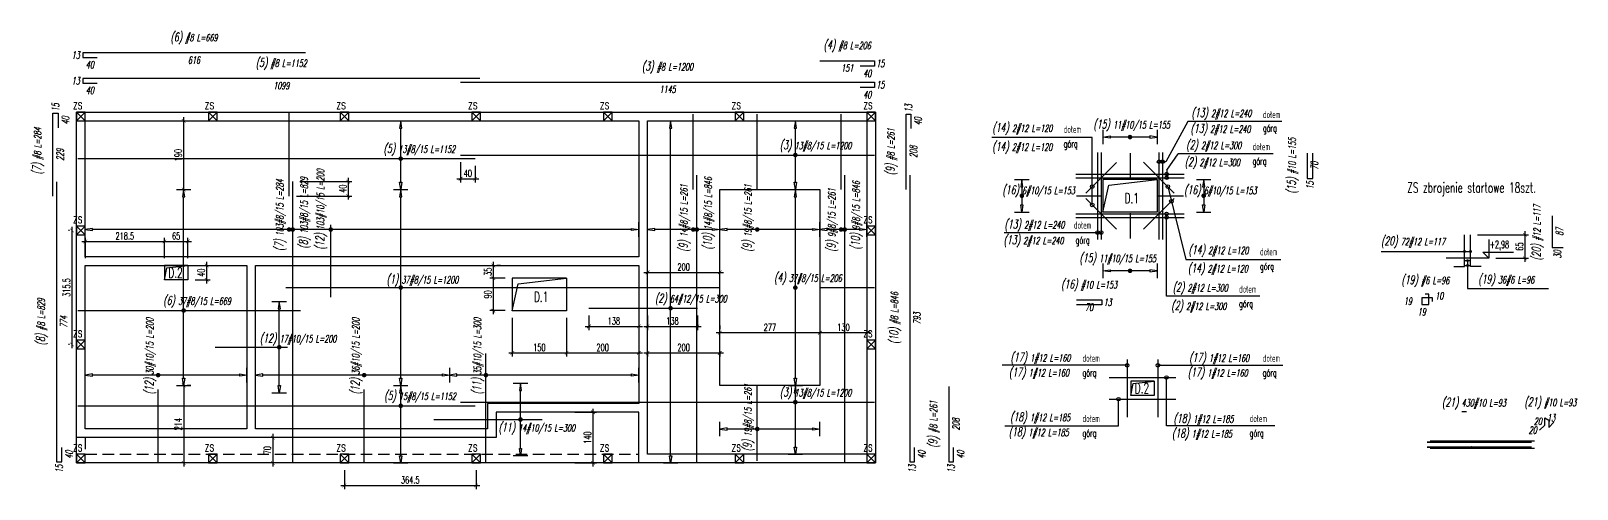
# Model space of a CAD drawing. Header units: millimetres. Extents: x 20746 to 38332, y -66591 to -55538.
# Drawn here: x 30658 to 34934, y -61633 to -60366 of the extents above; entities that cross this region are included whole.
import ezdxf
from ezdxf.enums import TextEntityAlignment as Align

# ---------------------------------------------------------------- set-up
doc = ezdxf.new("R2010")
doc.units = ezdxf.units.MM
doc.header["$LTSCALE"] = 5
doc.linetypes.add('DASHED2', pattern=[9.525, 6.35, -3.175])
doc.layers.get('Defpoints').update_dxf_attribs({"color": 251})
for name, color, linetype in [('K-HATCH', 8, 'Continuous'), ('K-LINIA', 254, 'Continuous'), ('K-POMOCNICZE', 9, 'DASHED2'), ('K-SRUBY', 3, 'Continuous'), ('K-STROPY', 161, 'Continuous'), ('K-TEXT 2.8mm', 101, 'Continuous'), ('K-TEXT 2mm', 254, 'Continuous'), ('K-WYMIARY', 1, 'Continuous'), ('K-ZBROJ_12', 161, 'Continuous'), ('ZBROJA_NIEZLICZAC', 255, 'Continuous'), ('ZBROJA_PRET', 161, 'Continuous'), ('ZBROJA_RZUTPR', 141, 'Continuous'), ('ZBROJA_RZUTPR1', 255, 'Continuous'), ('ZBROJA_ZASIEG', 253, 'Continuous'), ('ZBROJA_ZLICZAC', 125, 'Continuous')]:
    doc.layers.add(name, color=color, linetype=linetype)
doc.styles.add('STYL_ZBROJA', font='romanszb.shx', dxfattribs={"width": 0.65, "oblique": 12})
doc.styles.add('text 2.8mm', font='romans.shx', dxfattribs={"width": 0.65})
doc.styles.add('text 2mm', font='romans.shx', dxfattribs={"width": 0.65})
doc.styles.add('WYM1', font='romanszb.shx', dxfattribs={"width": 0.6})
doc.dimstyles.new('CM100', dxfattribs={"dimscale": 5, "dimtxt": 2, "dimasz": 1, "dimexe": 1, "dimexo": 2, "dimgap": 0.5, "dimtad": 1, "dimrnd": 0.5, "dimdsep": 46, "dimtxsty": 'WYM1', "dimblk": 'OBLIQUE', "dimcen": 0, "dimdle": 1, "dimclrd": 253, "dimclre": 251, "dimclrt": 30, "dimadec": 0, "dimazin": 0, "dimtfac": 1, "dimtix": 1, "dimtmove": 0, "dimatfit": 0, "dimfxl": 1, "dimtfillclr": 256, "dimtolj": 1, "dimarcsym": 0})

msp = doc.modelspace()

# ---------------------------------------------------------------- texts
at = {"layer": 'K-TEXT 2.8mm', "style": 'text 2.8mm', "width": 0.65}
for s, p in [('D.1', (33682.777, -60842.386)), ('ZS zbrojenie startowe 18szt.', (34464.559, -60813.189)), ('D.2', (31038.009, -61048.41)), ('D.1', (32049.108, -61115.116)), ('D.2', (33711.086, -61368.11))]:
    msp.add_text(s, height=28, dxfattribs=at).set_placement(p)
at = {"layer": 'K-TEXT 2mm', "style": 'text 2mm', "width": 0.65}
for s, p in [('dołem', (34065.597, -60607.229)), ('dołem', (33514.597, -60648.019)), ('górą', (34065.371, -60644.679)), ('górą', (33514.371, -60688.269)), ('dołem', (34037.042, -60695.881)), ('górą', (34036.816, -60736.131)), ('dołem', (33542.73, -60912.727)), ('górą', (33547.373, -60954.365)), ('dołem', (34057.544, -60986.709)), ('górą', (34057.318, -61026.959)), ('dołem', (33999.646, -61089.955)), ('górą', (33999.42, -61130.205)), ('dołem', (33566.52, -61280.859)), ('dołem', (34065.16, -61280.859)), ('górą', (33566.295, -61321.109)), ('górą', (34064.934, -61321.109)), ('dołem', (33566.52, -61447.739)), ('dołem', (34028.946, -61447.739)), ('górą', (33566.295, -61487.989)), ('górą', (34028.721, -61487.989))]:
    msp.add_text(s, height=20, dxfattribs=at).set_placement(p)
at = {"layer": 'K-TEXT 2mm', "lineweight": -2, "style": 'text 2mm', "width": 0.65}
msp.add_text('+2,98', height=20, dxfattribs=at).set_placement((34692.946, -60966.467))
at = {"layer": 'ZBROJA_NIEZLICZAC', "char_height": 40, "attachment_point": 8, "style": 'STYL_ZBROJA'}
for s, insert in [('\\H24;\\C71;\\H20;\\C256;\\H24;\\C71;(6)\\H20;\\C256; #8 L=669', (31108.94, -60402.644)), ('\\H24;\\C71;\\H20;\\C256;\\H24;\\C71;(4)\\H20;\\C256; #8 L=206', (32915.781, -60424.604)), ('\\H24;\\C71;\\H20;\\C256;\\H24;\\C71;(5)\\H20;\\C256; #8 L=1152', (31350.44, -60473.509)), ('\\H24;\\C71;\\H20;\\C256;\\H24;\\C71;(3)\\H20;\\C256; #8 L=1200', (32418.781, -60483.509)), ('\\H24;\\C71;\\H20;\\C256;\\H24;\\C71;(16)\\H20;\\C256; #10 L=153', (33584.95, -61085.985)), ('\\H24;\\C71;\\H20;\\C256;\\H24;\\C71;(19)\\H20;\\C256; #6 L=96', (34514.94, -61073.89)), ('\\H24;\\C71;\\H20;\\C256;\\H24;\\C71;(21)\\H20;\\C256; #10 L=93', (34860.714, -61411.59))]:
    msp.add_mtext(s, dxfattribs=dict(at, insert=insert))
at = {"layer": 'ZBROJA_NIEZLICZAC', "char_height": 40, "attachment_point": 8, "rotation": 90, "style": 'STYL_ZBROJA'}
for s, insert in [('\\H24;\\C71;\\H20;\\C256;\\H24;\\C71;(7)\\H20;\\C256; #8 L=284', (30694.359, -60698.027)), ('\\H24;\\C71;\\H20;\\C256;\\H24;\\C71;(9)\\H20;\\C256; #8 L=261', (33054.782, -60700.161)), ('\\H24;\\C71;\\H20;\\C256;\\H24;\\C71;(15)\\H20;\\C256; #10 L=155', (34164.285, -60738.797)), ('\\H24;\\C71;\\H20;\\C256;\\H24;\\C71;(20)\\H20;\\C256; #12 L=117', (34841.632, -60923.677)), ('\\H24;\\C71;\\H20;\\C256;\\H24;\\C71;(8)\\H20;\\C256; #8 L=829', (30704.359, -61170.527)), ('\\H24;\\C71;\\H20;\\C256;\\H24;\\C71;(10)\\H20;\\C256; #8 L=846', (33064.782, -61160.027)), ('\\H24;\\C71;\\H20;\\C256;\\H24;\\C71;(9)\\H20;\\C256; #8 L=261', (33172.458, -61453.527))]:
    msp.add_mtext(s, dxfattribs=dict(at, insert=insert))
at = {"layer": 'ZBROJA_RZUTPR1', "style": 'STYL_ZBROJA', "oblique": 12, "width": 0.65}
for s, p in [('13', (30792.94, -60433.144)), ('15', (33018.471, -60456.104)), ('13', (30792.94, -60504.009)), ('15', (33018.471, -60515.009)), ('13', (33647.14, -61116.485)), ('10', (34564.44, -61098.89)), ('20', (34837.214, -61445.59)), ('20', (34823.014, -61469.79))]:
    msp.add_text(s, height=20, dxfattribs=at).set_placement(p, align=Align.MIDDLE_RIGHT)
for s, p in [('40', (30820.94, -60459.644)), ('616', (31108.94, -60446.644)), ('151', (32915.781, -60468.604)), ('1099', (31350.44, -60517.509)), ('40', (32971.281, -60483.604)), ('40', (30820.94, -60530.509)), ('1145', (32418.781, -60527.509)), ('40', (32971.281, -60542.509)), ('70', (33584.95, -61129.985))]:
    msp.add_text(s, height=20, dxfattribs=at).set_placement(p, align=Align.MIDDLE)
for s, p in [('15', (30725.859, -60566.337)), ('13', (33085.282, -60568.97)), ('15', (34195.785, -60781.797)), ('30', (34880.632, -60972.677)), ('15', (30735.859, -61565.527)), ('13', (33095.282, -61565.527)), ('13', (33202.958, -61565.527))]:
    msp.add_text(s, height=20, rotation=90, dxfattribs=at).set_placement(p, align=Align.MIDDLE_RIGHT)
for s, p in [('40', (30753.359, -60613.527)), ('40', (33111.782, -60616.161)), ('208', (33098.782, -60700.161)), ('229', (30738.359, -60708.027)), ('70', (34208.285, -60738.797)), ('87', (34885.632, -60921.177)), ('774', (30748.359, -61170.527)), ('793', (33108.782, -61161.027)), ('208', (33216.458, -61453.527)), ('40', (30763.359, -61537.527)), ('40', (33121.782, -61537.527)), ('40', (33229.458, -61537.527))]:
    msp.add_text(s, height=20, rotation=90, dxfattribs=at).set_placement(p, align=Align.MIDDLE)
for s, p in [('19', (34455.44, -61113.39)), ('13', (34851.714, -61435.59))]:
    msp.add_text(s, height=20, dxfattribs=at).set_placement(p, align=Align.MIDDLE_LEFT)
msp.add_text('19', height=20, dxfattribs=at).set_placement((34504.94, -61132.89), align=Align.TOP_CENTER)
at = {"layer": 'ZBROJA_ZLICZAC', "char_height": 40, "attachment_point": 7, "style": 'STYL_ZBROJA'}
for s, insert in [('\\H24;\\C71;\\H20;\\C256;\\H24;\\C71;(13)\\H20;\\C256; 2#12 L=240', (33867.945, -60612.042)), ('\\H24;\\C71;\\H20;\\C256;\\H24;\\C71;(14)\\H20;\\C256; 2#12 L=120', (33317.286, -60653.344)), ('\\H24;\\C71;\\H20;\\C256;\\H24;\\C71;(15)\\H20;\\C256; 11#10/15 L=155', (33596.842, -60643.575)), ('\\H24;\\C71;\\H20;\\C256;\\H24;\\C71;(13)\\H20;\\C256; 2#12 L=240', (33865.443, -60655.604)), ('\\H24;\\C71;\\H20;\\C256;\\H24;\\C71;(5)\\H20;\\C256; 13#8/15 L=1152', (31633.312, -60711.215)), ('\\H24;\\C71;\\H20;\\C256;\\H24;\\C71;(3)\\H20;\\C256; 13#8/15 L=1200', (32729.391, -60701.215)), ('\\H24;\\C71;\\H20;\\C256;\\H24;\\C71;(14)\\H20;\\C256; 2#12 L=120', (33316.965, -60705.441)), ('\\H24;\\C71;\\H20;\\C256;\\H24;\\C71;(2)\\H20;\\C256; 2#12 L=300', (33853.522, -60700.589)), ('\\H24;\\C71;\\H20;\\C256;\\H24;\\C71;(2)\\H20;\\C256; 2#12 L=300', (33849.416, -60747.798)), ('\\H24;\\C71;\\H20;\\C256;\\H24;\\C71;(16)\\H20;\\C256; 6#10/15 L=153', (33345.006, -60825.458)), ('\\H24;\\C71;\\H20;\\C256;\\H24;\\C71;(16)\\H20;\\C256; 6#10/15 L=153', (33847.885, -60825.458)), ('\\H24;\\C71;\\H20;\\C256;\\H24;\\C71;(13)\\H20;\\C256; 2#12 L=240', (33350.791, -60920.363)), ('\\H24;\\C71;\\H20;\\C256;\\H24;\\C71;(13)\\H20;\\C256; 2#12 L=240', (33348.288, -60963.925)), ('\\H24;\\C71;\\H20;\\C256;\\H24;\\C71;(20)\\H20;\\C256; 72#12 L=117', (34392.506, -60966.815)), ('\\H24;\\C71;\\H20;\\C256;\\H24;\\C71;(15)\\H20;\\C256; 11#10/15 L=155', (33558.39, -61013.364)), ('\\H24;\\C71;\\H20;\\C256;\\H24;\\C71;(14)\\H20;\\C256; 2#12 L=120', (33859.947, -60991.097)), ('\\H24;\\C71;\\H20;\\C256;\\H24;\\C71;(14)\\H20;\\C256; 2#12 L=120', (33858.287, -61041.618)), ('\\H24;\\C71;\\H20;\\C256;\\H24;\\C71;(1)\\H20;\\C256; 37#8/15 L=1200', (31641.909, -61072.527)), ('\\H24;\\C71;\\H20;\\C256;\\H24;\\C71;(4)\\H20;\\C256; 37#8/15 L=206', (32713.63, -61067.724)), ('\\H24;\\C71;\\H20;\\C256;\\H24;\\C71;(2)\\H20;\\C256; 2#12 L=300', (33816.126, -61094.662)), ('\\H24;\\C71;\\H20;\\C256;\\H24;\\C71;(19)\\H20;\\C256; 36#6 L=96', (34661.521, -61072.2)), ('\\H24;\\C71;\\H20;\\C256;\\H24;\\C71;(6)\\H20;\\C256; 37#8/15 L=669', (31024.022, -61131.065)), ('\\H24;\\C71;\\H20;\\C256;\\H24;\\C71;(2)\\H20;\\C256; 64#12/15 L=300', (32384.399, -61124.632)), ('\\H24;\\C71;\\H20;\\C256;\\H24;\\C71;(2)\\H20;\\C256; 2#12 L=300', (33812.02, -61145.452)), ('\\H24;\\C71;\\H20;\\C256;\\H24;\\C71;(12)\\H20;\\C256; 17#10/15 L=200', (31291.233, -61235.408)), ('\\H24;\\C71;\\H20;\\C256;\\H24;\\C71;(17)\\H20;\\C256; 1#12 L=160', (33367.457, -61288.242)), ('\\H24;\\C71;\\H20;\\C256;\\H24;\\C71;(17)\\H20;\\C256; 1#12 L=160', (33861.814, -61288.599)), ('\\H24;\\C71;\\H20;\\C256;\\H24;\\C71;(17)\\H20;\\C256; 1#12 L=160', (33363.296, -61329.376)), ('\\H24;\\C71;\\H20;\\C256;\\H24;\\C71;(17)\\H20;\\C256; 1#12 L=160', (33857.653, -61329.732)), ('\\H24;\\C71;\\H20;\\C256;\\H24;\\C71;(5)\\H20;\\C256; 15#8/15 L=1152', (31635.195, -61394.489)), ('\\H24;\\C71;\\H20;\\C256;\\H24;\\C71;(3)\\H20;\\C256; 13#8/15 L=1200', (32729.391, -61384.489)), ('\\H24;\\C71;\\H20;\\C256;\\H24;\\C71;(21)\\H20;\\C256; 430#10 L=93', (34560.95, -61412.608)), ('\\H24;\\C71;\\H20;\\C256;\\H24;\\C71;(11)\\H20;\\C256; 14#10/15 L=300', (31951.409, -61481.884)), ('\\H24;\\C71;\\H20;\\C256;\\H24;\\C71;(18)\\H20;\\C256; 1#12 L=185', (33366.664, -61453.161)), ('\\H24;\\C71;\\H20;\\C256;\\H24;\\C71;(18)\\H20;\\C256; 1#12 L=185', (33818.374, -61457.234)), ('\\H24;\\C71;\\H20;\\C256;\\H24;\\C71;(18)\\H20;\\C256; 1#12 L=185', (33362.502, -61494.295)), ('\\H24;\\C71;\\H20;\\C256;\\H24;\\C71;(18)\\H20;\\C256; 1#12 L=185', (33814.212, -61498.367))]:
    msp.add_mtext(s, dxfattribs=dict(at, insert=insert))
at = {"layer": 'ZBROJA_ZLICZAC', "char_height": 40, "attachment_point": 7, "rotation": 90, "style": 'STYL_ZBROJA'}
for s, insert in [('\\H24;\\C71;\\H20;\\C256;\\H24;\\C71;(8)\\H20;\\C256; 103#8/15 L=829', (31431.442, -60968.044)), ('\\H24;\\C71;\\H20;\\C256;\\H24;\\C71;(12)\\H20;\\C256; 103#10/15 L=200', (31477.043, -60970.974)), ('\\H24;\\C71;\\H20;\\C256;\\H24;\\C71;(10)\\H20;\\C256; 14#8/15 L=846', (32549.252, -60970.678)), ('\\H24;\\C71;\\H20;\\C256;\\H24;\\C71;(7)\\H20;\\C256; 103#8/15 L=284', (31364.375, -60974.41)), ('\\H24;\\C71;\\H20;\\C256;\\H24;\\C71;(9)\\H20;\\C256; 14#8/15 L=261', (32482.186, -60977.044)), ('\\H24;\\C71;\\H20;\\C256;\\H24;\\C71;(9)\\H20;\\C256; 19#8/15 L=261', (32659.168, -60977.044)), ('\\H24;\\C71;\\H20;\\C256;\\H24;\\C71;(9)\\H20;\\C256; 9#8/15 L=261', (32891.092, -60977.044)), ('\\H24;\\C71;\\H20;\\C256;\\H24;\\C71;(10)\\H20;\\C256; 9#8/15 L=846', (32958.159, -60970.678)), ('\\H24;\\C71;\\H20;\\C256;\\H24;\\C71;(12)\\H20;\\C256; 30#10/15 L=200', (31004.474, -61371.038)), ('\\H24;\\C71;\\H20;\\C256;\\H24;\\C71;(12)\\H20;\\C256; 36#10/15 L=200', (31574.479, -61371.038)), ('\\H24;\\C71;\\H20;\\C256;\\H24;\\C71;(11)\\H20;\\C256; 35#10/15 L=300', (31911.175, -61371.038)), ('\\H24;\\C71;\\H20;\\C256;\\H24;\\C71;(9)\\H20;\\C256; 19#8/15 L=261', (32659.168, -61528.586))]:
    msp.add_mtext(s, dxfattribs=dict(at, insert=insert))

# ---------------------------------------------------------------- blocks, each defined once
blk = doc.blocks.new('_ArchTick')
at = {"color": 0, "linetype": 'ByBlock', "const_width": 0.15}
blk.add_lwpolyline([(-0.5, -0.5), (0.5, 0.5)], dxfattribs=at)
blk = doc.blocks.new('*D7')
at = {"layer": 'Defpoints', "color": 0, "transparency": 16777216}
for p in [(32201.3, -61132.7), (32339.3, -61132.7), (32339.3, -61183)]:
    blk.add_point(p, dxfattribs=at)
at = {"layer": 'K-WYMIARY', "color": 251, "lineweight": -2, "transparency": 16777216}
for p, q in [((32201.3, -61152.7), (32201.3, -61193)), ((32339.3, -61152.7), (32339.3, -61193))]:
    blk.add_line(p, q, dxfattribs=at)
at = {"layer": 'K-WYMIARY', "color": 253, "lineweight": -2, "transparency": 16777216}
blk.add_line((32191.3, -61183), (32349.3, -61183), dxfattribs=at)
at = {"layer": 'K-WYMIARY', "color": 253, "lineweight": -2, "transparency": 16777216, "xscale": 10, "yscale": 10, "zscale": 10, "rotation": 180}
blk.add_blockref('_ArchTick', (32201.3, -61183), dxfattribs=at)
at = {"layer": 'K-WYMIARY', "color": 253, "lineweight": -2, "transparency": 16777216, "xscale": 10, "yscale": 10, "zscale": 10}
blk.add_blockref('_ArchTick', (32339.3, -61183), dxfattribs=at)
at = {"layer": 'K-WYMIARY', "color": 30, "transparency": 16777216, "insert": (32270.3, -61168), "char_height": 20, "attachment_point": 5, "style": 'WYM1'}
blk.add_mtext('\\A1;138', dxfattribs=at)
blk = doc.blocks.new('*D8')
at = {"layer": 'Defpoints', "color": 0, "transparency": 16777216}
for p in [(32363.3, -61132.7), (32501.3, -61132.7), (32501.3, -61183)]:
    blk.add_point(p, dxfattribs=at)
at = {"layer": 'K-WYMIARY', "color": 251, "lineweight": -2, "transparency": 16777216}
for p, q in [((32363.3, -61152.7), (32363.3, -61193)), ((32501.3, -61152.7), (32501.3, -61193))]:
    blk.add_line(p, q, dxfattribs=at)
at = {"layer": 'K-WYMIARY', "color": 253, "lineweight": -2, "transparency": 16777216}
blk.add_line((32353.3, -61183), (32511.3, -61183), dxfattribs=at)
at = {"layer": 'K-WYMIARY', "color": 253, "lineweight": -2, "transparency": 16777216, "xscale": 10, "yscale": 10, "zscale": 10, "rotation": 180}
blk.add_blockref('_ArchTick', (32363.3, -61183), dxfattribs=at)
at = {"layer": 'K-WYMIARY', "color": 253, "lineweight": -2, "transparency": 16777216, "xscale": 10, "yscale": 10, "zscale": 10}
blk.add_blockref('_ArchTick', (32501.3, -61183), dxfattribs=at)
at = {"layer": 'K-WYMIARY', "color": 30, "transparency": 16777216, "insert": (32432.3, -61168), "char_height": 20, "attachment_point": 5, "style": 'WYM1'}
blk.add_mtext('\\A1;138', dxfattribs=at)
blk = doc.blocks.new('*D9')
at = {"layer": 'Defpoints', "color": 0, "transparency": 16777216}
for p in [(32563.3, -61033.8), (32363.3, -61075.5), (32563.3, -61075.5)]:
    blk.add_point(p, dxfattribs=at)
at = {"layer": 'K-WYMIARY', "color": 251, "lineweight": -2, "transparency": 16777216}
for p, q in [((32363.3, -61055.5), (32363.3, -61023.8)), ((32563.3, -61055.5), (32563.3, -61023.8))]:
    blk.add_line(p, q, dxfattribs=at)
at = {"layer": 'K-WYMIARY', "color": 253, "lineweight": -2, "transparency": 16777216}
blk.add_line((32353.3, -61033.8), (32573.3, -61033.8), dxfattribs=at)
at = {"layer": 'K-WYMIARY', "color": 253, "lineweight": -2, "transparency": 16777216, "xscale": 10, "yscale": 10, "zscale": 10, "rotation": 180}
blk.add_blockref('_ArchTick', (32363.3, -61033.8), dxfattribs=at)
at = {"layer": 'K-WYMIARY', "color": 253, "lineweight": -2, "transparency": 16777216, "xscale": 10, "yscale": 10, "zscale": 10}
blk.add_blockref('_ArchTick', (32563.3, -61033.8), dxfattribs=at)
at = {"layer": 'K-WYMIARY', "color": 30, "transparency": 16777216, "insert": (32463.3, -61018.8), "char_height": 20, "attachment_point": 5, "style": 'WYM1'}
blk.add_mtext('\\A1;200', dxfattribs=at)
blk = doc.blocks.new('*D11')
at = {"layer": 'Defpoints', "color": 0, "transparency": 16777216}
for p in [(31936.9, -61049.5), (31989.3, -61049.5), (31989.3, -61139.5)]:
    blk.add_point(p, dxfattribs=at)
at = {"layer": 'K-WYMIARY', "color": 251, "lineweight": -2, "transparency": 16777216}
for p, q in [((31969.3, -61049.5), (31926.9, -61049.5)), ((31969.3, -61139.5), (31926.9, -61139.5))]:
    blk.add_line(p, q, dxfattribs=at)
at = {"layer": 'K-WYMIARY', "color": 253, "lineweight": -2, "transparency": 16777216}
blk.add_line((31936.9, -61149.5), (31936.9, -61039.5), dxfattribs=at)
at = {"layer": 'K-WYMIARY', "color": 253, "lineweight": -2, "transparency": 16777216, "xscale": 10, "yscale": 10, "zscale": 10}
for p, rotation in [((31936.9, -61049.5), 90), ((31936.9, -61139.5), 270)]:
    blk.add_blockref('_ArchTick', p, dxfattribs=dict(at, rotation=rotation))
at = {"layer": 'K-WYMIARY', "color": 30, "transparency": 16777216, "insert": (31921.9, -61094.5), "char_height": 20, "attachment_point": 5, "rotation": 90, "style": 'WYM1'}
blk.add_mtext('\\A1;90', dxfattribs=at)
blk = doc.blocks.new('*D12')
at = {"layer": 'Defpoints', "color": 0, "transparency": 16777216}
for p in [(31936.9, -61014.5), (31936.9, -61014.5), (31989.3, -61049.5)]:
    blk.add_point(p, dxfattribs=at)
at = {"layer": 'K-WYMIARY', "color": 253, "lineweight": -2, "transparency": 16777216}
blk.add_line((31936.9, -61059.5), (31936.9, -61004.5), dxfattribs=at)
at = {"layer": 'K-WYMIARY', "color": 251, "lineweight": -2, "transparency": 16777216}
for p, q in [((31956.9, -61014.5), (31946.9, -61014.5)), ((31969.3, -61049.5), (31926.9, -61049.5))]:
    blk.add_line(p, q, dxfattribs=at)
at = {"layer": 'K-WYMIARY', "color": 253, "lineweight": -2, "transparency": 16777216, "xscale": 10, "yscale": 10, "zscale": 10}
for p, rotation in [((31936.9, -61014.5), 90), ((31936.9, -61049.5), 270)]:
    blk.add_blockref('_ArchTick', p, dxfattribs=dict(at, rotation=rotation))
at = {"layer": 'K-WYMIARY', "color": 30, "transparency": 16777216, "insert": (31921.9, -61032), "char_height": 20, "attachment_point": 5, "rotation": 90, "style": 'WYM1'}
blk.add_mtext('\\A1;35', dxfattribs=at)
blk = doc.blocks.new('*D13')
at = {"layer": 'Defpoints', "color": 0, "transparency": 16777216}
for p in [(31989.3, -61139.5), (32139.3, -61139.5), (32139.3, -61256.2)]:
    blk.add_point(p, dxfattribs=at)
at = {"layer": 'K-WYMIARY', "color": 251, "lineweight": -2, "transparency": 16777216}
for p, q in [((31989.3, -61159.5), (31989.3, -61266.2)), ((32139.3, -61159.5), (32139.3, -61266.2))]:
    blk.add_line(p, q, dxfattribs=at)
at = {"layer": 'K-WYMIARY', "color": 253, "lineweight": -2, "transparency": 16777216}
blk.add_line((31979.3, -61256.2), (32149.3, -61256.2), dxfattribs=at)
at = {"layer": 'K-WYMIARY', "color": 253, "lineweight": -2, "transparency": 16777216, "xscale": 10, "yscale": 10, "zscale": 10, "rotation": 180}
blk.add_blockref('_ArchTick', (31989.3, -61256.2), dxfattribs=at)
at = {"layer": 'K-WYMIARY', "color": 253, "lineweight": -2, "transparency": 16777216, "xscale": 10, "yscale": 10, "zscale": 10}
blk.add_blockref('_ArchTick', (32139.3, -61256.2), dxfattribs=at)
at = {"layer": 'K-WYMIARY', "color": 30, "transparency": 16777216, "insert": (32064.3, -61241.2), "char_height": 20, "attachment_point": 5, "style": 'WYM1'}
blk.add_mtext('\\A1;150', dxfattribs=at)
blk = doc.blocks.new('*D14')
at = {"layer": 'Defpoints', "color": 0, "transparency": 16777216}
for p in [(32139.3, -61139.5), (32339.3, -61232.3), (32339.3, -61256.2)]:
    blk.add_point(p, dxfattribs=at)
at = {"layer": 'K-WYMIARY', "color": 251, "lineweight": -2, "transparency": 16777216}
for p, q in [((32139.3, -61159.5), (32139.3, -61266.2)), ((32339.3, -61252.3), (32339.3, -61266.2))]:
    blk.add_line(p, q, dxfattribs=at)
at = {"layer": 'K-WYMIARY', "color": 253, "lineweight": -2, "transparency": 16777216}
blk.add_line((32129.3, -61256.2), (32349.3, -61256.2), dxfattribs=at)
at = {"layer": 'K-WYMIARY', "color": 253, "lineweight": -2, "transparency": 16777216, "xscale": 10, "yscale": 10, "zscale": 10, "rotation": 180}
blk.add_blockref('_ArchTick', (32139.3, -61256.2), dxfattribs=at)
at = {"layer": 'K-WYMIARY', "color": 253, "lineweight": -2, "transparency": 16777216, "xscale": 10, "yscale": 10, "zscale": 10}
blk.add_blockref('_ArchTick', (32339.3, -61256.2), dxfattribs=at)
at = {"layer": 'K-WYMIARY', "color": 30, "transparency": 16777216, "insert": (32239.3, -61241.2), "char_height": 20, "attachment_point": 5, "style": 'WYM1'}
blk.add_mtext('\\A1;200', dxfattribs=at)
blk = doc.blocks.new('*D15')
at = {"layer": 'Defpoints', "color": 0, "transparency": 16777216}
for p in [(32840.3, -61200.5), (32840.3, -61200.5), (32970.3, -61200.5)]:
    blk.add_point(p, dxfattribs=at)
at = {"layer": 'K-WYMIARY', "color": 251, "lineweight": -2, "transparency": 16777216}
for p, q in [((32840.3, -61180.5), (32840.3, -61190.5)), ((32970.3, -61180.5), (32970.3, -61190.5))]:
    blk.add_line(p, q, dxfattribs=at)
at = {"layer": 'K-WYMIARY', "color": 253, "lineweight": -2, "transparency": 16777216}
blk.add_line((32980.3, -61200.5), (32830.3, -61200.5), dxfattribs=at)
at = {"layer": 'K-WYMIARY', "color": 253, "lineweight": -2, "transparency": 16777216, "xscale": 10, "yscale": 10, "zscale": 10, "rotation": 180}
blk.add_blockref('_ArchTick', (32840.3, -61200.5), dxfattribs=at)
at = {"layer": 'K-WYMIARY', "color": 253, "lineweight": -2, "transparency": 16777216, "xscale": 10, "yscale": 10, "zscale": 10}
blk.add_blockref('_ArchTick', (32970.3, -61200.5), dxfattribs=at)
at = {"layer": 'K-WYMIARY', "color": 30, "transparency": 16777216, "insert": (32905.3, -61185.5), "char_height": 20, "attachment_point": 5, "style": 'WYM1'}
blk.add_mtext('\\A1;130', dxfattribs=at)
blk = doc.blocks.new('*D16')
at = {"layer": 'Defpoints', "color": 0, "transparency": 16777216}
for p in [(32563.3, -61200.5), (32563.3, -61200.5), (32840.3, -61200.5)]:
    blk.add_point(p, dxfattribs=at)
at = {"layer": 'K-WYMIARY', "color": 251, "lineweight": -2, "transparency": 16777216}
for p, q in [((32563.3, -61180.5), (32563.3, -61190.5)), ((32840.3, -61180.5), (32840.3, -61190.5))]:
    blk.add_line(p, q, dxfattribs=at)
at = {"layer": 'K-WYMIARY', "color": 253, "lineweight": -2, "transparency": 16777216}
blk.add_line((32850.3, -61200.5), (32553.3, -61200.5), dxfattribs=at)
at = {"layer": 'K-WYMIARY', "color": 253, "lineweight": -2, "transparency": 16777216, "xscale": 10, "yscale": 10, "zscale": 10, "rotation": 180}
blk.add_blockref('_ArchTick', (32563.3, -61200.5), dxfattribs=at)
at = {"layer": 'K-WYMIARY', "color": 253, "lineweight": -2, "transparency": 16777216, "xscale": 10, "yscale": 10, "zscale": 10}
blk.add_blockref('_ArchTick', (32840.3, -61200.5), dxfattribs=at)
at = {"layer": 'K-WYMIARY', "color": 30, "transparency": 16777216, "insert": (32701.8, -61185.5), "char_height": 20, "attachment_point": 5, "style": 'WYM1'}
blk.add_mtext('\\A1;277', dxfattribs=at)
blk = doc.blocks.new('*D17')
at = {"layer": 'Defpoints', "color": 0, "transparency": 16777216}
for p in [(32363.3, -61232.3), (32563.3, -61232.3), (32563.3, -61256.2)]:
    blk.add_point(p, dxfattribs=at)
at = {"layer": 'K-WYMIARY', "color": 253, "lineweight": -2, "transparency": 16777216}
blk.add_line((32353.3, -61256.2), (32573.3, -61256.2), dxfattribs=at)
at = {"layer": 'K-WYMIARY', "color": 251, "lineweight": -2, "transparency": 16777216}
for p, q in [((32363.3, -61252.3), (32363.3, -61266.2)), ((32563.3, -61252.3), (32563.3, -61266.2))]:
    blk.add_line(p, q, dxfattribs=at)
at = {"layer": 'K-WYMIARY', "color": 253, "lineweight": -2, "transparency": 16777216, "xscale": 10, "yscale": 10, "zscale": 10, "rotation": 180}
blk.add_blockref('_ArchTick', (32363.3, -61256.2), dxfattribs=at)
at = {"layer": 'K-WYMIARY', "color": 253, "lineweight": -2, "transparency": 16777216, "xscale": 10, "yscale": 10, "zscale": 10}
blk.add_blockref('_ArchTick', (32563.3, -61256.2), dxfattribs=at)
at = {"layer": 'K-WYMIARY', "color": 30, "transparency": 16777216, "insert": (32463.3, -61241.2), "char_height": 20, "attachment_point": 5, "style": 'WYM1'}
blk.add_mtext('\\A1;200', dxfattribs=at)
blk = doc.blocks.new('*D18')
at = {"layer": 'Defpoints', "color": 0, "transparency": 16777216}
for p in [(31846.3, -60709.2), (31886.3, -60719.2), (31886.3, -60774.7)]:
    blk.add_point(p, dxfattribs=at)
at = {"layer": 'K-WYMIARY', "color": 251, "lineweight": -2, "transparency": 16777216}
for p, q in [((31846.3, -60729.2), (31846.3, -60784.7)), ((31886.3, -60739.2), (31886.3, -60784.7))]:
    blk.add_line(p, q, dxfattribs=at)
at = {"layer": 'K-WYMIARY', "color": 253, "lineweight": -2, "transparency": 16777216}
blk.add_line((31836.3, -60774.7), (31896.3, -60774.7), dxfattribs=at)
at = {"layer": 'K-WYMIARY', "color": 253, "lineweight": -2, "transparency": 16777216, "xscale": 10, "yscale": 10, "zscale": 10, "rotation": 180}
blk.add_blockref('_ArchTick', (31846.3, -60774.7), dxfattribs=at)
at = {"layer": 'K-WYMIARY', "color": 253, "lineweight": -2, "transparency": 16777216, "xscale": 10, "yscale": 10, "zscale": 10}
blk.add_blockref('_ArchTick', (31886.3, -60774.7), dxfattribs=at)
at = {"layer": 'K-WYMIARY', "color": 30, "transparency": 16777216, "insert": (31866.3, -60759.7), "char_height": 20, "attachment_point": 5, "style": 'WYM1'}
blk.add_mtext('\\A1;40', dxfattribs=at)
blk = doc.blocks.new('*D19')
at = {"layer": 'Defpoints', "color": 0, "transparency": 16777216}
for p in [(31382, -60782.6), (31372, -60822.6), (31535.3, -60822.6)]:
    blk.add_point(p, dxfattribs=at)
at = {"layer": 'K-WYMIARY', "color": 251, "lineweight": -2, "transparency": 16777216}
for p, q in [((31402, -60782.6), (31545.3, -60782.6)), ((31392, -60822.6), (31545.3, -60822.6))]:
    blk.add_line(p, q, dxfattribs=at)
at = {"layer": 'K-WYMIARY', "color": 253, "lineweight": -2, "transparency": 16777216}
blk.add_line((31535.3, -60772.6), (31535.3, -60832.6), dxfattribs=at)
at = {"layer": 'K-WYMIARY', "color": 253, "lineweight": -2, "transparency": 16777216, "xscale": 10, "yscale": 10, "zscale": 10}
for p, rotation in [((31535.3, -60782.6), 90), ((31535.3, -60822.6), 270)]:
    blk.add_blockref('_ArchTick', p, dxfattribs=dict(at, rotation=rotation))
at = {"layer": 'K-WYMIARY', "color": 30, "transparency": 16777216, "insert": (31520.3, -60802.6), "char_height": 20, "attachment_point": 5, "rotation": 90, "style": 'WYM1'}
blk.add_mtext('\\A1;40', dxfattribs=at)
blk = doc.blocks.new('*D20')
at = {"layer": 'Defpoints', "color": 0, "transparency": 16777216}
for p in [(31026.9, -60948), (30808.3, -61014.5), (31026.9, -61014.5)]:
    blk.add_point(p, dxfattribs=at)
at = {"layer": 'K-WYMIARY', "color": 251, "lineweight": -2, "transparency": 16777216}
for p, q in [((30808.3, -60994.5), (30808.3, -60938)), ((31026.9, -60994.5), (31026.9, -60938))]:
    blk.add_line(p, q, dxfattribs=at)
at = {"layer": 'K-WYMIARY', "color": 253, "lineweight": -2, "transparency": 16777216}
blk.add_line((30798.3, -60948), (31036.9, -60948), dxfattribs=at)
at = {"layer": 'K-WYMIARY', "color": 253, "lineweight": -2, "transparency": 16777216, "xscale": 10, "yscale": 10, "zscale": 10, "rotation": 180}
blk.add_blockref('_ArchTick', (30808.3, -60948), dxfattribs=at)
at = {"layer": 'K-WYMIARY', "color": 253, "lineweight": -2, "transparency": 16777216, "xscale": 10, "yscale": 10, "zscale": 10}
blk.add_blockref('_ArchTick', (31026.9, -60948), dxfattribs=at)
at = {"layer": 'K-WYMIARY', "color": 30, "transparency": 16777216, "insert": (30917.6, -60933), "char_height": 20, "attachment_point": 5, "style": 'WYM1'}
blk.add_mtext('\\A1;218.5', dxfattribs=at)
blk = doc.blocks.new('*D21')
at = {"layer": 'Defpoints', "color": 0, "transparency": 16777216}
for p in [(31091.9, -60948), (31026.9, -61014.5), (31091.9, -61014.5)]:
    blk.add_point(p, dxfattribs=at)
at = {"layer": 'K-WYMIARY', "color": 251, "lineweight": -2, "transparency": 16777216}
for p, q in [((31026.9, -60994.5), (31026.9, -60938)), ((31091.9, -60994.5), (31091.9, -60938))]:
    blk.add_line(p, q, dxfattribs=at)
at = {"layer": 'K-WYMIARY', "color": 253, "lineweight": -2, "transparency": 16777216}
blk.add_line((31016.9, -60948), (31101.9, -60948), dxfattribs=at)
at = {"layer": 'K-WYMIARY', "color": 253, "lineweight": -2, "transparency": 16777216, "xscale": 10, "yscale": 10, "zscale": 10, "rotation": 180}
blk.add_blockref('_ArchTick', (31026.9, -60948), dxfattribs=at)
at = {"layer": 'K-WYMIARY', "color": 253, "lineweight": -2, "transparency": 16777216, "xscale": 10, "yscale": 10, "zscale": 10}
blk.add_blockref('_ArchTick', (31091.9, -60948), dxfattribs=at)
at = {"layer": 'K-WYMIARY', "color": 30, "transparency": 16777216, "insert": (31059.4, -60933), "char_height": 20, "attachment_point": 5, "style": 'WYM1'}
blk.add_mtext('\\A1;65', dxfattribs=at)
blk = doc.blocks.new('*D22')
at = {"layer": 'Defpoints', "color": 0, "transparency": 16777216}
for p in [(31091.9, -61014.5), (31143.9, -61014.5), (31091.9, -61054.5)]:
    blk.add_point(p, dxfattribs=at)
at = {"layer": 'K-WYMIARY', "color": 251, "lineweight": -2, "transparency": 16777216}
for p, q in [((31111.9, -61014.5), (31153.9, -61014.5)), ((31111.9, -61054.5), (31153.9, -61054.5))]:
    blk.add_line(p, q, dxfattribs=at)
at = {"layer": 'K-WYMIARY', "color": 253, "lineweight": -2, "transparency": 16777216}
blk.add_line((31143.9, -61064.5), (31143.9, -61004.5), dxfattribs=at)
at = {"layer": 'K-WYMIARY', "color": 253, "lineweight": -2, "transparency": 16777216, "xscale": 10, "yscale": 10, "zscale": 10}
for p, rotation in [((31143.9, -61014.5), 90), ((31143.9, -61054.5), 270)]:
    blk.add_blockref('_ArchTick', p, dxfattribs=dict(at, rotation=rotation))
at = {"layer": 'K-WYMIARY', "color": 30, "transparency": 16777216, "insert": (31128.9, -61034.5), "char_height": 20, "attachment_point": 5, "rotation": 90, "style": 'WYM1'}
blk.add_mtext('\\A1;40', dxfattribs=at)
blk = doc.blocks.new('A$Ca28658d0')
blk.add_lwpolyline([(-12, -12), (12, -12), (12, 12), (-12, 12)], close=True)
for points in [[(-12, 12), (12, -12)], [(-12, -12), (12, 12)]]:
    blk.add_lwpolyline(points)
at = {"layer": 'K-TEXT 2.8mm', "style": 'text 2.8mm', "width": 0.65}
blk.add_text('zs', height=28, dxfattribs=at).set_placement((-22.4, 20))
blk = doc.blocks.new('*D25')
at = {"layer": 'Defpoints', "color": 0, "transparency": 16777216}
for p in [(31060.3, -60614.5), (31080.3, -60614.5), (31060.3, -60804.5)]:
    blk.add_point(p, dxfattribs=at)
at = {"layer": 'K-WYMIARY', "color": 253, "lineweight": -2, "transparency": 16777216}
blk.add_line((31080.3, -60814.5), (31080.3, -60604.5), dxfattribs=at)
at = {"layer": 'K-WYMIARY', "color": 251, "lineweight": -2, "transparency": 16777216}
for p, q in [((31080.3, -60614.5), (31090.3, -60614.5)), ((31080.3, -60804.5), (31090.3, -60804.5))]:
    blk.add_line(p, q, dxfattribs=at)
at = {"layer": 'K-WYMIARY', "color": 253, "lineweight": -2, "transparency": 16777216, "xscale": 10, "yscale": 10, "zscale": 10}
for p, rotation in [((31080.3, -60614.5), 90), ((31080.3, -60804.5), 270)]:
    blk.add_blockref('_ArchTick', p, dxfattribs=dict(at, rotation=rotation))
at = {"layer": 'K-WYMIARY', "color": 30, "transparency": 16777216, "insert": (31065.3, -60709.5), "char_height": 20, "attachment_point": 5, "rotation": 90, "style": 'WYM1'}
blk.add_mtext('\\A1;190', dxfattribs=at)
blk = doc.blocks.new('*D26')
at = {"layer": 'Defpoints', "color": 0, "transparency": 16777216}
for p in [(31080.3, -61346.5), (31080.3, -61560.5), (31080.3, -61560.5)]:
    blk.add_point(p, dxfattribs=at)
at = {"layer": 'K-WYMIARY', "color": 253, "lineweight": -2, "transparency": 16777216}
blk.add_line((31080.3, -61336.5), (31080.3, -61570.5), dxfattribs=at)
at = {"layer": 'K-WYMIARY', "color": 251, "lineweight": -2, "transparency": 16777216}
for p, q in [((31100.3, -61346.5), (31090.3, -61346.5)), ((31100.3, -61560.5), (31090.3, -61560.5))]:
    blk.add_line(p, q, dxfattribs=at)
at = {"layer": 'K-WYMIARY', "color": 253, "lineweight": -2, "transparency": 16777216, "xscale": 10, "yscale": 10, "zscale": 10}
for p, rotation in [((31080.3, -61346.5), 90), ((31080.3, -61560.5), 270)]:
    blk.add_blockref('_ArchTick', p, dxfattribs=dict(at, rotation=rotation))
at = {"layer": 'K-WYMIARY', "color": 30, "transparency": 16777216, "insert": (31065.3, -61453.5), "char_height": 20, "attachment_point": 5, "rotation": 90, "style": 'WYM1'}
blk.add_mtext('\\A1;214', dxfattribs=at)
blk = doc.blocks.new('*D27')
at = {"layer": 'Defpoints', "color": 0, "transparency": 16777216}
for p in [(31364.5, -61490.5), (31326.8, -61560.5), (31364.5, -61560.5)]:
    blk.add_point(p, dxfattribs=at)
at = {"layer": 'K-WYMIARY', "color": 251, "lineweight": -2, "transparency": 16777216}
for p, q in [((31344.5, -61490.5), (31316.8, -61490.5)), ((31344.5, -61560.5), (31316.8, -61560.5))]:
    blk.add_line(p, q, dxfattribs=at)
at = {"layer": 'K-WYMIARY', "color": 253, "lineweight": -2, "transparency": 16777216}
blk.add_line((31326.8, -61480.5), (31326.8, -61570.5), dxfattribs=at)
at = {"layer": 'K-WYMIARY', "color": 253, "lineweight": -2, "transparency": 16777216, "xscale": 10, "yscale": 10, "zscale": 10}
for p, rotation in [((31326.8, -61490.5), 90), ((31326.8, -61560.5), 270)]:
    blk.add_blockref('_ArchTick', p, dxfattribs=dict(at, rotation=rotation))
at = {"layer": 'K-WYMIARY', "color": 30, "transparency": 16777216, "insert": (31311.8, -61525.5), "char_height": 20, "attachment_point": 5, "rotation": 90, "style": 'WYM1'}
blk.add_mtext('\\A1;70', dxfattribs=at)
blk = doc.blocks.new('*D28')
at = {"layer": 'Defpoints', "color": 0, "transparency": 16777216}
for p in [(32142, -61420.5), (32142, -61560.5), (32212.5, -61560.5)]:
    blk.add_point(p, dxfattribs=at)
at = {"layer": 'K-WYMIARY', "color": 253, "lineweight": -2, "transparency": 16777216}
blk.add_line((32212.5, -61410.5), (32212.5, -61570.5), dxfattribs=at)
at = {"layer": 'K-WYMIARY', "color": 251, "lineweight": -2, "transparency": 16777216}
for p, q in [((32162, -61420.5), (32222.5, -61420.5)), ((32162, -61560.5), (32222.5, -61560.5))]:
    blk.add_line(p, q, dxfattribs=at)
at = {"layer": 'K-WYMIARY', "color": 253, "lineweight": -2, "transparency": 16777216, "xscale": 10, "yscale": 10, "zscale": 10}
for p, rotation in [((32212.5, -61420.5), 90), ((32212.5, -61560.5), 270)]:
    blk.add_blockref('_ArchTick', p, dxfattribs=dict(at, rotation=rotation))
at = {"layer": 'K-WYMIARY', "color": 30, "transparency": 16777216, "insert": (32197.5, -61490.5), "char_height": 20, "attachment_point": 5, "rotation": 90, "style": 'WYM1'}
blk.add_mtext('\\A1;140', dxfattribs=at)
blk = doc.blocks.new('*D29')
at = {"layer": 'Defpoints', "color": 0, "transparency": 16777216}
for p in [(31524.9, -61560.5), (31889.3, -61560.5), (31889.3, -61622.8)]:
    blk.add_point(p, dxfattribs=at)
at = {"layer": 'K-WYMIARY', "color": 251, "lineweight": -2, "transparency": 16777216}
for p, q in [((31524.9, -61580.5), (31524.9, -61632.8)), ((31889.3, -61580.5), (31889.3, -61632.8))]:
    blk.add_line(p, q, dxfattribs=at)
at = {"layer": 'K-WYMIARY', "color": 253, "lineweight": -2, "transparency": 16777216}
blk.add_line((31514.9, -61622.8), (31899.3, -61622.8), dxfattribs=at)
at = {"layer": 'K-WYMIARY', "color": 253, "lineweight": -2, "transparency": 16777216, "xscale": 10, "yscale": 10, "zscale": 10, "rotation": 180}
blk.add_blockref('_ArchTick', (31524.9, -61622.8), dxfattribs=at)
at = {"layer": 'K-WYMIARY', "color": 253, "lineweight": -2, "transparency": 16777216, "xscale": 10, "yscale": 10, "zscale": 10}
blk.add_blockref('_ArchTick', (31889.3, -61622.8), dxfattribs=at)
at = {"layer": 'K-WYMIARY', "color": 30, "transparency": 16777216, "insert": (31707.1, -61607.8), "char_height": 20, "attachment_point": 5, "style": 'WYM1'}
blk.add_mtext('\\A1;364.5', dxfattribs=at)
blk = doc.blocks.new('*D30')
at = {"layer": 'Defpoints', "color": 0, "transparency": 16777216}
for p in [(30784.3, -60917.9), (30771.3, -61233.2), (30784.3, -61233.2)]:
    blk.add_point(p, dxfattribs=at)
at = {"layer": 'K-WYMIARY', "color": 251, "lineweight": -2, "transparency": 16777216}
for p, q in [((30764.3, -60917.9), (30761.3, -60917.9)), ((30764.3, -61233.2), (30761.3, -61233.2))]:
    blk.add_line(p, q, dxfattribs=at)
at = {"layer": 'K-WYMIARY', "color": 253, "lineweight": -2, "transparency": 16777216}
blk.add_line((30771.3, -60907.9), (30771.3, -61243.2), dxfattribs=at)
at = {"layer": 'K-WYMIARY', "color": 253, "lineweight": -2, "transparency": 16777216, "xscale": 10, "yscale": 10, "zscale": 10}
for p, rotation in [((30771.3, -60917.9), 90), ((30771.3, -61233.2), 270)]:
    blk.add_blockref('_ArchTick', p, dxfattribs=dict(at, rotation=rotation))
at = {"layer": 'K-WYMIARY', "color": 30, "transparency": 16777216, "insert": (30756.3, -61075.5), "char_height": 20, "attachment_point": 5, "rotation": 90, "style": 'WYM1'}
blk.add_mtext('\\A1;315.5', dxfattribs=at)
blk = doc.blocks.new('*D31')
at = {"layer": 'Defpoints', "color": 0, "transparency": 16777216}
for p in [(34639.5, -60929.8), (34690.1, -60994.8), (34790.1, -60994.8)]:
    blk.add_point(p, dxfattribs=at)
at = {"layer": 'K-WYMIARY', "color": 251, "lineweight": -2, "transparency": 16777216}
for p, q in [((34659.5, -60929.8), (34800.1, -60929.8)), ((34710.1, -60994.8), (34800.1, -60994.8))]:
    blk.add_line(p, q, dxfattribs=at)
at = {"layer": 'K-WYMIARY', "color": 253, "lineweight": -2, "transparency": 16777216}
blk.add_line((34790.1, -60919.8), (34790.1, -61004.8), dxfattribs=at)
at = {"layer": 'K-WYMIARY', "color": 253, "lineweight": -2, "transparency": 16777216, "xscale": 10, "yscale": 10, "zscale": 10}
for p, rotation in [((34790.1, -60929.8), 90), ((34790.1, -60994.8), 270)]:
    blk.add_blockref('_ArchTick', p, dxfattribs=dict(at, rotation=rotation))
at = {"layer": 'K-WYMIARY', "color": 30, "transparency": 16777216, "insert": (34775.1, -60962.3), "char_height": 20, "attachment_point": 5, "rotation": 90, "style": 'WYM1'}
blk.add_mtext('\\A1;65', dxfattribs=at)

# ---------------------------------------------------------------- dimensions: what is measured, and where the dimension line sits
at = {"layer": 'K-WYMIARY'}
for base, p1, p2, override, picture, middle in [((31080.281, -60614.527), (31060.281, -60804.527), (31060.281, -60614.527), {"dimscale": 10, "dimblk": 'ArchTick'}, '*D25', (31065.281, -60709.527)), ((31535.29, -60822.637), (31381.987, -60782.637), (31371.987, -60822.637), {"dimscale": 10, "dimblk": 'ArchTick'}, '*D19', (31520.29, -60802.637)), ((30771.292, -61233.194), (30784.281, -60917.86), (30784.281, -61233.194), {"dimscale": 10, "dimblk": 'ArchTick'}, '*D30', (30756.292, -61075.527)), ((34790.075, -60994.784), (34639.451, -60929.784), (34690.142, -60994.784), {"dimscale": 10, "dimblk": 'ArchTick'}, '*D31', (34775.075, -60962.284)), ((31143.871, -61014.527), (31091.947, -61054.527), (31091.947, -61014.527), {"dimscale": 10, "dimblk": 'ArchTick'}, '*D22', (31128.871, -61034.527)), ((31936.907, -61014.527), (31989.281, -61049.527), (31936.907, -61014.527), {"dimscale": 10, "dimblk": 'ArchTick', "dimtmove": 1}, '*D12', (31921.907, -61032.027)), ((31936.907, -61049.527), (31989.281, -61139.527), (31989.281, -61049.527), {"dimscale": 10, "dimblk": 'ArchTick'}, '*D11', (31921.907, -61094.527)), ((31080.281, -61560.527), (31080.281, -61346.527), (31080.281, -61560.527), {"dimscale": 10, "dimblk": 'ArchTick'}, '*D26', (31065.281, -61453.527)), ((32212.462, -61560.527), (32142.031, -61420.527), (32142.031, -61560.527), {"dimscale": 10, "dimblk": 'ArchTick'}, '*D28', (32197.462, -61490.527)), ((31326.789, -61560.527), (31364.531, -61490.527), (31364.531, -61560.527), {"dimscale": 10, "dimblk": 'ArchTick'}, '*D27', (31311.789, -61525.527))]:
    dim = msp.add_linear_dim(base=base, p1=p1, p2=p2, angle=90, dimstyle='CM100', override=override, dxfattribs=at)
    dim.commit()
    dim.dimension.update_dxf_attribs({"geometry": picture, "text_midpoint": middle})
for base, p1, p2, override, picture, middle in [((31886.281, -60774.715), (31846.281, -60709.235), (31886.281, -60719.235), {"dimscale": 10, "dimblk": 'ArchTick'}, '*D18', (31866.281, -60759.715)), ((31026.947, -60947.975), (30808.281, -61014.527), (31026.947, -61014.527), {"dimscale": 10, "dimblk": 'ArchTick'}, '*D20', (30917.614, -60932.975)), ((31091.947, -60947.975), (31026.947, -61014.527), (31091.947, -61014.527), {"dimscale": 10, "dimblk": 'ArchTick', "dimtmove": 1}, '*D21', (31059.447, -60932.975)), ((32563.281, -61033.8), (32363.281, -61075.527), (32563.281, -61075.527), {"dimscale": 10, "dimblk": 'ArchTick'}, '*D9', (32463.281, -61018.8)), ((32139.281, -61256.195), (31989.281, -61139.527), (32139.281, -61139.527), {"dimscale": 10, "dimblk": 'ArchTick'}, '*D13', (32064.281, -61241.195)), ((32339.281, -61256.195), (32139.281, -61139.527), (32339.281, -61232.276), {"dimscale": 10, "dimblk": 'ArchTick', "dimtmove": 1}, '*D14', (32239.281, -61241.195)), ((32339.281, -61182.98), (32201.281, -61132.652), (32339.281, -61132.652), {"dimscale": 10, "dimblk": 'ArchTick'}, '*D7', (32270.281, -61167.98)), ((32501.281, -61182.98), (32363.281, -61132.652), (32501.281, -61132.652), {"dimscale": 10, "dimblk": 'ArchTick'}, '*D8', (32432.281, -61167.98)), ((32563.281, -61200.527), (32840.281, -61200.527), (32563.281, -61200.527), {"dimscale": 10, "dimblk": 'ArchTick', "dimtmove": 1}, '*D16', (32701.781, -61185.527)), ((32840.281, -61200.527), (32970.281, -61200.527), (32840.281, -61200.527), {"dimscale": 10, "dimblk": 'ArchTick'}, '*D15', (32905.281, -61185.527)), ((32563.281, -61256.195), (32363.281, -61232.276), (32563.281, -61232.276), {"dimscale": 10, "dimblk": 'ArchTick'}, '*D17', (32463.281, -61241.195)), ((31889.281, -61622.761), (31524.947, -61560.527), (31889.281, -61560.527), {"dimscale": 10, "dimblk": 'ArchTick'}, '*D29', (31707.114, -61607.761))]:
    dim = msp.add_linear_dim(base=base, p1=p1, p2=p2, dimstyle='CM100', override=override, dxfattribs=at)
    dim.commit()
    dim.dimension.update_dxf_attribs({"geometry": picture, "text_midpoint": middle})

# ---------------------------------------------------------------- linework, layer by layer
at = {"layer": 'K-HATCH'}
msp.add_lwpolyline([(32563.281, -60804.527), (32840.281, -60804.527), (32840.281, -61346.527), (32563.281, -61346.527)], close=True, dxfattribs=at)
at = {"layer": 'K-LINIA'}
for points in [[(30784.281, -61490.527), (30784.281, -60590.527), (32994.281, -60590.527), (32994.281, -61560.527), (32339.281, -61560.527), (32339.281, -61420.527), (31944.781, -61420.527), (31944.781, -61490.527)], [(30808.281, -60614.527), (32339.281, -60614.527), (32339.281, -60990.527), (30808.281, -60990.527)], [(32363.281, -60614.527), (32970.281, -60614.527), (32970.281, -61536.527), (32363.281, -61536.527)], [(30808.281, -61014.527), (31255.281, -61014.527), (31255.281, -61466.527), (30808.281, -61466.527)], [(31279.281, -61014.527), (32339.281, -61014.527), (32339.281, -61396.527), (31920.781, -61396.527), (31920.781, -61466.527), (31279.281, -61466.527)]]:
    msp.add_lwpolyline(points, close=True, dxfattribs=at)
for points in [[(34118.185, -60616.477), (33858.018, -60616.477), (33797.409, -60727.544), (33777.95, -60727.544)], [(33593.35, -60847.161), (33593.35, -60660.813), (33315.415, -60660.813)], [(33799.387, -60751.391), (33830.723, -60705.634)], [(34094.166, -60705.634), (33830.723, -60705.634)], [(33799.387, -60751.391), (33799.387, -60771.797)], [(33802.581, -60796.458), (33851.916, -60997.734)], [(34056.77, -61099.708), (33799.149, -61099.708), (33799.149, -60871.791)], [(33349.653, -60923.61), (33617.98, -60923.61)], [(34392.842, -60975.802), (34639.451, -60975.802)], [(33851.916, -60997.734), (34115.271, -60997.734)], [(34690.142, -60994.784), (34572.761, -60994.784)], [(34631.452, -61000.948), (34631.452, -61078.434), (34855.766, -61078.434)], [(33690.024, -61290.612), (33344.737, -61290.612)], [(33775.024, -61290.612), (34120.311, -61290.612)], [(34098.777, -61457.492), (33799.08, -61457.492), (33799.08, -61324.227)], [(33352.091, -61457.492), (33665.968, -61457.492), (33665.968, -61384.227)], [(34519.643, -61501.767), (34808.053, -61501.767)], [(34519.643, -61502.767), (34808.053, -61502.767)], [(34519.643, -61515.767), (34808.053, -61515.767)], [(34519.643, -61516.767), (34808.053, -61516.767)], [(34528.596, -61499.267), (34817.006, -61499.267)], [(34528.596, -61519.267), (34817.006, -61519.267)]]:
    msp.add_lwpolyline(points, dxfattribs=at)
for centre, radius in [((33777.95, -60727.544), 5), ((33787.95, -60727.544), 5), ((33799.387, -60761.797), 5), ((33799.387, -60771.797), 5), ((33593.35, -60796.458), 5), ((33802.581, -60796.458), 5), ((33593.35, -60847.161), 5), ((33812.562, -60837.179), 5), ((33799.149, -60871.791), 5), ((33799.149, -60881.791), 5), ((33607.98, -60923.61), 5), ((33617.98, -60923.61), 5), ((34623.452, -60975.967), 2.5), ((34639.451, -60975.967), 2.5), ((34631.452, -61001.114), 2.5), ((34631.452, -61014.532), 2.5), ((33690.024, -61290.612), 5), ((33775.024, -61290.612), 5), ((33799.08, -61324.227), 5), ((33665.968, -61384.227), 5), ((34642.816, -61502.267), 0.5), ((34642.816, -61503.267), 0.5), ((34642.816, -61515.267), 0.5), ((34642.816, -61516.267), 0.5)]:
    msp.add_circle(centre, radius, dxfattribs=at)
at = {"layer": 'K-POMOCNICZE'}
msp.add_lwpolyline([(30808.281, -61490.527), (30808.281, -61536.527), (32339.281, -61536.527)], dxfattribs=at)
at = {"layer": 'K-SRUBY'}
for points in [[(33622.95, -60776.797), (33622.95, -60866.797), (33638.86, -60792.707), (33772.95, -60776.797), (33622.95, -60776.797)], [(33622.95, -60866.797), (33638.86, -60792.707), (33772.95, -60776.797), (33772.95, -60866.797), (33622.95, -60866.797)], [(31026.947, -61014.527), (31026.947, -61054.527), (31033.841, -61021.421), (31091.947, -61014.527), (31026.947, -61014.527)], [(31026.947, -61054.527), (31033.841, -61021.421), (31091.947, -61014.527), (31091.947, -61054.527), (31026.947, -61054.527)], [(31989.281, -61049.527), (31989.281, -61139.527), (32005.19, -61065.437), (32139.281, -61049.527), (31989.281, -61049.527)], [(31989.281, -61139.527), (32005.19, -61065.437), (32139.281, -61049.527), (32139.281, -61139.527), (31989.281, -61139.527)], [(33700.024, -61334.227), (33700.024, -61374.227), (33706.918, -61341.121), (33765.024, -61334.227), (33700.024, -61334.227)], [(33700.024, -61374.227), (33706.918, -61341.121), (33765.024, -61334.227), (33765.024, -61374.227), (33700.024, -61374.227)]]:
    msp.add_lwpolyline(points, dxfattribs=at)
at = {"layer": 'K-STROPY'}
msp.add_lwpolyline([(30784.281, -60590.527), (32994.281, -60590.527), (32994.281, -61560.527), (30784.281, -61560.527)], close=True, dxfattribs=at)
at = {"layer": 'K-TEXT 2mm', "lineweight": -2}
msp.add_lwpolyline([(34690.142, -60942.447), (34690.142, -60994.784), (34673.37, -60978.012), (34758.748, -60978.012)], dxfattribs=at)
at = {"layer": 'K-ZBROJ_12'}
for points in [[(34593.452, -61017.151), (34623.452, -61017.151), (34623.452, -60929.784)], [(34669.451, -61017.151), (34639.451, -61017.151), (34639.451, -60929.784)]]:
    msp.add_lwpolyline(points, dxfattribs=at)
at = {"layer": 'ZBROJA_PRET'}
for p, q in [((31371.987, -60822.637), (31371.987, -60593.527)), ((32489.798, -60804.527), (32489.798, -60596.161)), ((32666.781, -60804.527), (32666.781, -60596.161)), ((32898.705, -60804.527), (32898.705, -60596.161)), ((30787.281, -60719.235), (31886.281, -60719.235)), ((31846.281, -60709.235), (32991.281, -60709.235)), ((33607.98, -60702.349), (33607.98, -60942.349)), ((33617.98, -60702.349), (33617.98, -60942.349)), ((33697.95, -60703.797), (33697.95, -60773.797)), ((33777.95, -60702.349), (33777.95, -60942.349)), ((33787.95, -60702.349), (33787.95, -60942.349)), ((32499.798, -61557.527), (32499.798, -60764.527)), ((32908.705, -61557.527), (32908.705, -60764.527)), ((33547.95, -60761.797), (33847.95, -60761.797)), ((33547.95, -60771.797), (33847.95, -60771.797)), ((33575.554, -60814.254), (33660.407, -60729.401)), ((33735.524, -60729.371), (33820.376, -60814.223)), ((31381.987, -61557.527), (31381.987, -60782.637)), ((33549.95, -60821.828), (33619.95, -60821.828)), ((33575.554, -60829.365), (33660.407, -60914.218)), ((33735.524, -60914.218), (33820.376, -60829.365)), ((33775.95, -60821.828), (33845.95, -60821.828)), ((33547.712, -60871.791), (33847.712, -60871.791)), ((33547.712, -60881.791), (33847.712, -60881.791)), ((33697.95, -60869.797), (33697.95, -60939.797)), ((31487.133, -61102.527), (31487.133, -60902.527)), ((34623.452, -61017.151), (34623.452, -60929.751)), ((34621.952, -61000.948), (34640.952, -61000.948)), ((34621.952, -61014.366), (34640.952, -61014.366)), ((31363.281, -61075.527), (32563.281, -61075.527)), ((32840.281, -61075.744), (32991.281, -61075.744)), ((30787.281, -61139.085), (31403.281, -61139.085)), ((32201.281, -61132.652), (32501.281, -61132.652)), ((31167.281, -61240.527), (31367.281, -61240.527)), ((31916.294, -61557.527), (31916.294, -61257.527)), ((33690.024, -61274.227), (33690.024, -61434.227)), ((33690.024, -61274.227), (33690.024, -61434.227)), ((33775.024, -61274.227), (33775.024, -61434.227)), ((33775.024, -61274.227), (33775.024, -61434.227)), ((33640.024, -61324.227), (33825.024, -61324.227)), ((33640.024, -61324.227), (33825.024, -61324.227)), ((31009.593, -61557.527), (31009.593, -61357.527)), ((31579.598, -61557.527), (31579.598, -61357.527)), ((32666.781, -61554.893), (32666.781, -61346.527)), ((30787.281, -61402.508), (31886.281, -61402.508)), ((31846.281, -61392.508), (32991.281, -61392.508)), ((33640.024, -61384.227), (33825.024, -61384.227)), ((33640.024, -61384.227), (33825.024, -61384.227)), ((31772.136, -61440.312), (32072.136, -61440.312)), ((34615.35, -61418.608), (34628.35, -61418.608))]:
    msp.add_line(p, q, dxfattribs=at)
at = {"layer": 'ZBROJA_RZUTPR'}
for points in [[(31416.94, -60426.644), (30800.94, -60426.644, 0.41421356), (30800.94, -60426.644), (30800.94, -60439.644, 0.41421356), (30800.94, -60439.644), (30840.94, -60439.644)], [(32840.281, -60448.604), (32991.281, -60448.604, -0.41421356), (32991.281, -60448.604), (32991.281, -60463.604, -0.41421356), (32991.281, -60463.604), (32951.281, -60463.604)], [(31899.94, -60497.509), (30800.94, -60497.509, 0.41421356), (30800.94, -60497.509), (30800.94, -60510.509, 0.41421356), (30800.94, -60510.509), (30840.94, -60510.509)], [(31846.281, -60507.509), (32991.281, -60507.509, -0.41421356), (32991.281, -60507.509), (32991.281, -60522.509, -0.41421356), (32991.281, -60522.509), (32951.281, -60522.509)], [(30718.359, -60822.527), (30718.359, -60593.527, -0.41421356), (30718.359, -60593.527), (30733.359, -60593.527, -0.41421356), (30733.359, -60593.527), (30733.359, -60633.527)], [(33078.782, -60804.161), (33078.782, -60596.161, -0.41421356), (33078.782, -60596.161), (33091.782, -60596.161, -0.41421356), (33091.782, -60596.161), (33091.782, -60636.161)], [(34188.285, -60703.797), (34188.285, -60773.797, 0.41421356), (34188.285, -60773.797), (34203.285, -60773.797, 0.41421356), (34203.285, -60773.797), (34203.285, -60703.797)], [(33088.782, -60764.527), (33088.782, -61557.527, 0.41421356), (33088.782, -61557.527), (33101.782, -61557.527, 0.41421356), (33101.782, -61557.527), (33101.782, -61517.527)], [(30728.359, -60783.527), (30728.359, -61557.527, 0.41421356), (30728.359, -61557.527), (30743.359, -61557.527, 0.41421356), (30743.359, -61557.527), (30743.359, -61517.527)], [(34865.632, -60877.677), (34865.632, -60964.677, 0.41421356), (34865.632, -60964.677), (34895.632, -60964.677)], [(33549.95, -61109.985), (33619.95, -61109.985, -0.41421356), (33619.95, -61109.985), (33619.95, -61122.985, -0.41421356), (33619.95, -61122.985), (33549.95, -61122.985)], [(34534.44, -61113.89), (34534.44, -61103.89, 0.41421356), (34534.44, -61103.89), (34505.44, -61103.89, 0.41421356), (34505.44, -61103.89), (34505.44, -61122.89, 0.41421356), (34505.44, -61122.89), (34524.44, -61122.89, 0.41421356), (34524.44, -61122.89), (34524.44, -61093.89, 0.41421356), (34524.44, -61093.89), (34514.44, -61093.89)], [(33196.458, -61349.527), (33196.458, -61557.527, 0.41421356), (33196.458, -61557.527), (33209.458, -61557.527, 0.41421356), (33209.458, -61557.527), (33209.458, -61517.527)]]:
    msp.add_lwpolyline(points, format="xyb", dxfattribs=at)
msp.add_lwpolyline([(34831.014, -61469.79), (34845.156, -61455.648), (34845.156, -61435.648), (34856.414, -61442.148), (34856.414, -61462.148), (34870.556, -61448.006)], dxfattribs=at)
at = {"layer": 'ZBROJA_ZASIEG'}
for p, q in [((31660.65, -60614.527), (31700.65, -60614.527)), ((32407.196, -60614.527), (32447.196, -60614.527)), ((32752.187, -60614.527), (32792.187, -60614.527)), ((33622.95, -60639.604), (33622.95, -60679.604)), ((33772.95, -60639.604), (33772.95, -60679.604)), ((31060.281, -60804.527), (31100.281, -60804.527)), ((31660.65, -60804.527), (31700.65, -60804.527)), ((31660.65, -60804.527), (31700.65, -60804.527)), ((32752.187, -60804.527), (32792.187, -60804.527)), ((32752.187, -60804.527), (32792.187, -60804.527)), ((33378.796, -60776.815), (33418.796, -60776.815)), ((33881.676, -60776.815), (33921.676, -60776.815)), ((30808.281, -60935.203), (30808.281, -60895.203)), ((30808.281, -60935.203), (30808.281, -60895.203)), ((30808.281, -60935.203), (30808.281, -60895.203)), ((32339.281, -60935.203), (32339.281, -60895.203)), ((32339.281, -60935.203), (32339.281, -60895.203)), ((32339.281, -60935.203), (32339.281, -60895.203)), ((32363.281, -60935.203), (32363.281, -60895.203)), ((32363.281, -60935.203), (32363.281, -60895.203)), ((32563.281, -60935.203), (32563.281, -60895.203)), ((32563.281, -60935.203), (32563.281, -60895.203)), ((32563.281, -60935.203), (32563.281, -60895.203)), ((32840.281, -60935.203), (32840.281, -60895.203)), ((32840.281, -60935.203), (32840.281, -60895.203)), ((32840.281, -60935.203), (32840.281, -60895.203)), ((32970.281, -60935.203), (32970.281, -60895.203)), ((32970.281, -60935.203), (32970.281, -60895.203)), ((33378.796, -60866.797), (33418.796, -60866.797)), ((33881.676, -60866.797), (33921.676, -60866.797)), ((33622.95, -61009.394), (33622.95, -61049.394)), ((33772.95, -61009.394), (33772.95, -61049.394)), ((31324.577, -61114.527), (31364.577, -61114.527)), ((30808.281, -61337.694), (30808.281, -61297.694)), ((31255.281, -61337.694), (31255.281, -61297.694)), ((31279.281, -61337.694), (31279.281, -61297.694)), ((31816.294, -61337.694), (31816.294, -61297.694)), ((31816.294, -61337.694), (31816.294, -61297.694)), ((32339.281, -61337.694), (32339.281, -61297.694)), ((31060.281, -61346.527), (31100.281, -61346.527)), ((31324.577, -61366.527), (31364.577, -61366.527)), ((31660.65, -61346.527), (31700.65, -61346.527)), ((31660.65, -61346.527), (31700.65, -61346.527)), ((31991.969, -61340.312), (32031.969, -61340.312)), ((32752.187, -61346.527), (32792.187, -61346.527)), ((32752.187, -61346.527), (32792.187, -61346.527)), ((32563.281, -61486.745), (32563.281, -61446.745)), ((32840.281, -61486.745), (32840.281, -61446.745)), ((31991.969, -61540.312), (32031.969, -61540.312)), ((32752.187, -61536.527), (32792.187, -61536.527)), ((31660.65, -61560.527), (31700.65, -61560.527)), ((32407.196, -61560.527), (32447.196, -61560.527))]:
    msp.add_line(p, q, dxfattribs=at)
for points in [[(31680.65, -60784.527), (31683.75, -60784.527), (31680.65, -60804.527), (31677.55, -60784.527), (31680.65, -60784.527), (31680.65, -60634.527), (31683.75, -60634.527), (31680.65, -60614.527), (31677.55, -60634.527), (31680.65, -60634.527)], [(32427.196, -61540.527), (32430.296, -61540.527), (32427.196, -61560.527), (32424.096, -61540.527), (32427.196, -61540.527), (32427.196, -60634.527), (32430.296, -60634.527), (32427.196, -60614.527), (32424.096, -60634.527), (32427.196, -60634.527)], [(32772.187, -60784.527), (32775.287, -60784.527), (32772.187, -60804.527), (32769.087, -60784.527), (32772.187, -60784.527), (32772.187, -60634.527), (32775.287, -60634.527), (32772.187, -60614.527), (32769.087, -60634.527), (32772.187, -60634.527)], [(33752.95, -60659.604), (33752.95, -60662.704), (33772.95, -60659.604), (33752.95, -60656.504), (33752.95, -60659.604), (33642.95, -60659.604), (33642.95, -60662.704), (33622.95, -60659.604), (33642.95, -60656.504), (33642.95, -60659.604)], [(31080.281, -61326.527), (31083.381, -61326.527), (31080.281, -61346.527), (31077.181, -61326.527), (31080.281, -61326.527), (31080.281, -60824.527), (31083.381, -60824.527), (31080.281, -60804.527), (31077.181, -60824.527), (31080.281, -60824.527)], [(31680.65, -61326.527), (31683.75, -61326.527), (31680.65, -61346.527), (31677.55, -61326.527), (31680.65, -61326.527), (31680.65, -60824.527), (31683.75, -60824.527), (31680.65, -60804.527), (31677.55, -60824.527), (31680.65, -60824.527)], [(32772.187, -61326.527), (32775.287, -61326.527), (32772.187, -61346.527), (32769.087, -61326.527), (32772.187, -61326.527), (32772.187, -60824.527), (32775.287, -60824.527), (32772.187, -60804.527), (32769.087, -60824.527), (32772.187, -60824.527)], [(33398.796, -60796.815), (33401.896, -60796.815), (33398.796, -60776.815), (33395.696, -60796.815), (33398.796, -60796.815), (33398.796, -60846.797), (33401.896, -60846.797), (33398.796, -60866.797), (33395.696, -60846.797), (33398.796, -60846.797)], [(33901.676, -60796.815), (33904.776, -60796.815), (33901.676, -60776.815), (33898.576, -60796.815), (33901.676, -60796.815), (33901.676, -60846.797), (33904.776, -60846.797), (33901.676, -60866.797), (33898.576, -60846.797), (33901.676, -60846.797)], [(32319.281, -60915.203), (32319.281, -60912.103), (32339.281, -60915.203), (32319.281, -60918.303), (32319.281, -60915.203), (30828.281, -60915.203), (30828.281, -60912.103), (30808.281, -60915.203), (30828.281, -60918.303), (30828.281, -60915.203)], [(32319.281, -60915.203), (32319.281, -60912.103), (32339.281, -60915.203), (32319.281, -60918.303), (32319.281, -60915.203), (30828.281, -60915.203), (30828.281, -60912.103), (30808.281, -60915.203), (30828.281, -60918.303), (30828.281, -60915.203)], [(32319.281, -60915.203), (32319.281, -60912.103), (32339.281, -60915.203), (32319.281, -60918.303), (32319.281, -60915.203), (30828.281, -60915.203), (30828.281, -60912.103), (30808.281, -60915.203), (30828.281, -60918.303), (30828.281, -60915.203)], [(32543.281, -60915.203), (32543.281, -60912.103), (32563.281, -60915.203), (32543.281, -60918.303), (32543.281, -60915.203), (32383.281, -60915.203), (32383.281, -60912.103), (32363.281, -60915.203), (32383.281, -60918.303), (32383.281, -60915.203)], [(32543.281, -60915.203), (32543.281, -60912.103), (32563.281, -60915.203), (32543.281, -60918.303), (32543.281, -60915.203), (32383.281, -60915.203), (32383.281, -60912.103), (32363.281, -60915.203), (32383.281, -60918.303), (32383.281, -60915.203)], [(32820.281, -60915.203), (32820.281, -60912.103), (32840.281, -60915.203), (32820.281, -60918.303), (32820.281, -60915.203), (32583.281, -60915.203), (32583.281, -60912.103), (32563.281, -60915.203), (32583.281, -60918.303), (32583.281, -60915.203)], [(32950.281, -60915.203), (32950.281, -60912.103), (32970.281, -60915.203), (32950.281, -60918.303), (32950.281, -60915.203), (32860.281, -60915.203), (32860.281, -60912.103), (32840.281, -60915.203), (32860.281, -60918.303), (32860.281, -60915.203)], [(32950.281, -60915.203), (32950.281, -60912.103), (32970.281, -60915.203), (32950.281, -60918.303), (32950.281, -60915.203), (32860.281, -60915.203), (32860.281, -60912.103), (32840.281, -60915.203), (32860.281, -60918.303), (32860.281, -60915.203)], [(33752.95, -61029.394), (33752.95, -61032.494), (33772.95, -61029.394), (33752.95, -61026.294), (33752.95, -61029.394), (33642.95, -61029.394), (33642.95, -61032.494), (33622.95, -61029.394), (33642.95, -61026.294), (33642.95, -61029.394)], [(31344.577, -61346.527), (31347.677, -61346.527), (31344.577, -61366.527), (31341.477, -61346.527), (31344.577, -61346.527), (31344.577, -61134.527), (31347.677, -61134.527), (31344.577, -61114.527), (31341.477, -61134.527), (31344.577, -61134.527)], [(31235.281, -61317.694), (31235.281, -61314.594), (31255.281, -61317.694), (31235.281, -61320.794), (31235.281, -61317.694), (30828.281, -61317.694), (30828.281, -61314.594), (30808.281, -61317.694), (30828.281, -61320.794), (30828.281, -61317.694)], [(31796.294, -61317.694), (31796.294, -61314.594), (31816.294, -61317.694), (31796.294, -61320.794), (31796.294, -61317.694), (31299.281, -61317.694), (31299.281, -61314.594), (31279.281, -61317.694), (31299.281, -61320.794), (31299.281, -61317.694)], [(32319.281, -61317.694), (32319.281, -61314.594), (32339.281, -61317.694), (32319.281, -61320.794), (32319.281, -61317.694), (31836.294, -61317.694), (31836.294, -61314.594), (31816.294, -61317.694), (31836.294, -61320.794), (31836.294, -61317.694)], [(31680.65, -61540.527), (31683.75, -61540.527), (31680.65, -61560.527), (31677.55, -61540.527), (31680.65, -61540.527), (31680.65, -61366.527), (31683.75, -61366.527), (31680.65, -61346.527), (31677.55, -61366.527), (31680.65, -61366.527)], [(32011.969, -61520.312), (32015.069, -61520.312), (32011.969, -61540.312), (32008.869, -61520.312), (32011.969, -61520.312), (32011.969, -61360.312), (32015.069, -61360.312), (32011.969, -61340.312), (32008.869, -61360.312), (32011.969, -61360.312)], [(32772.187, -61516.527), (32775.287, -61516.527), (32772.187, -61536.527), (32769.087, -61516.527), (32772.187, -61516.527), (32772.187, -61366.527), (32775.287, -61366.527), (32772.187, -61346.527), (32769.087, -61366.527), (32772.187, -61366.527)], [(32820.281, -61466.745), (32820.281, -61463.645), (32840.281, -61466.745), (32820.281, -61469.845), (32820.281, -61466.745), (32583.281, -61466.745), (32583.281, -61463.645), (32563.281, -61466.745), (32583.281, -61469.845), (32583.281, -61466.745)]]:
    msp.add_lwpolyline(points, dxfattribs=at)
at = {"layer": 'ZBROJA_ZASIEG', "const_width": 6.3}
for points in [[(33694.8, -60659.604, 1), (33701.1, -60659.604, 1)], [(31677.5, -60719.235, 1), (31683.8, -60719.235, 1)], [(32769.037, -60709.235, 1), (32775.337, -60709.235, 1)], [(33395.646, -60821.828, 1), (33401.946, -60821.828, 1)], [(33898.526, -60821.828, 1), (33904.826, -60821.828, 1)], [(31368.837, -60915.203, 1), (31375.137, -60915.203, 1)], [(31378.837, -60915.203, 1), (31385.137, -60915.203, 1)], [(31483.983, -60915.203, 1), (31490.283, -60915.203, 1)], [(32486.648, -60915.203, 1), (32492.948, -60915.203, 1)], [(32496.648, -60915.203, 1), (32502.948, -60915.203, 1)], [(32663.631, -60915.203, 1), (32669.931, -60915.203, 1)], [(32895.555, -60915.203, 1), (32901.855, -60915.203, 1)], [(32905.555, -60915.203, 1), (32911.855, -60915.203, 1)], [(33694.8, -61029.394, 1), (33701.1, -61029.394, 1)], [(31677.5, -61075.527, 1), (31683.8, -61075.527, 1)], [(32769.037, -61075.744, 1), (32775.337, -61075.744, 1)], [(31077.131, -61139.085, 1), (31083.431, -61139.085, 1)], [(32424.046, -61132.652, 1), (32430.346, -61132.652, 1)], [(31341.427, -61240.527, 1), (31347.727, -61240.527, 1)], [(31006.443, -61317.694, 1), (31012.743, -61317.694, 1)], [(31576.448, -61317.694, 1), (31582.748, -61317.694, 1)], [(31913.144, -61317.694, 1), (31919.444, -61317.694, 1)], [(31677.5, -61402.508, 1), (31683.8, -61402.508, 1)], [(32769.037, -61392.508, 1), (32775.337, -61392.508, 1)], [(32008.819, -61440.312, 1), (32015.119, -61440.312, 1)], [(32663.631, -61466.745, 1), (32669.931, -61466.745, 1)]]:
    msp.add_lwpolyline(points, format="xyb", close=True, dxfattribs=at)

# ---------------------------------------------------------------- block references
at = {"layer": 'K-LINIA'}
for p in [(30796.281, -60602.527), (31160.614, -60602.527), (31524.947, -60602.527), (31889.281, -60602.527), (32253.614, -60602.527), (32617.947, -60602.527), (32982.281, -60602.527), (30796.281, -60917.86), (32982.281, -60917.86), (30796.281, -61233.194), (32982.281, -61233.194), (30796.281, -61548.527), (31160.614, -61548.527), (31524.947, -61548.527), (31889.281, -61548.527), (32253.614, -61548.527), (32617.947, -61548.527), (32982.281, -61548.527)]:
    msp.add_blockref('A$Ca28658d0', p, dxfattribs=at)

msp.set_redraw_order([(e.dxf.handle, doc.entitydb.next_handle()) for e in msp.query("TEXT MTEXT ATTDEF DIMENSION ARC_DIMENSION")])  # texts and dimensions are drawn at this point

doc.saveas('drawing.dxf')
